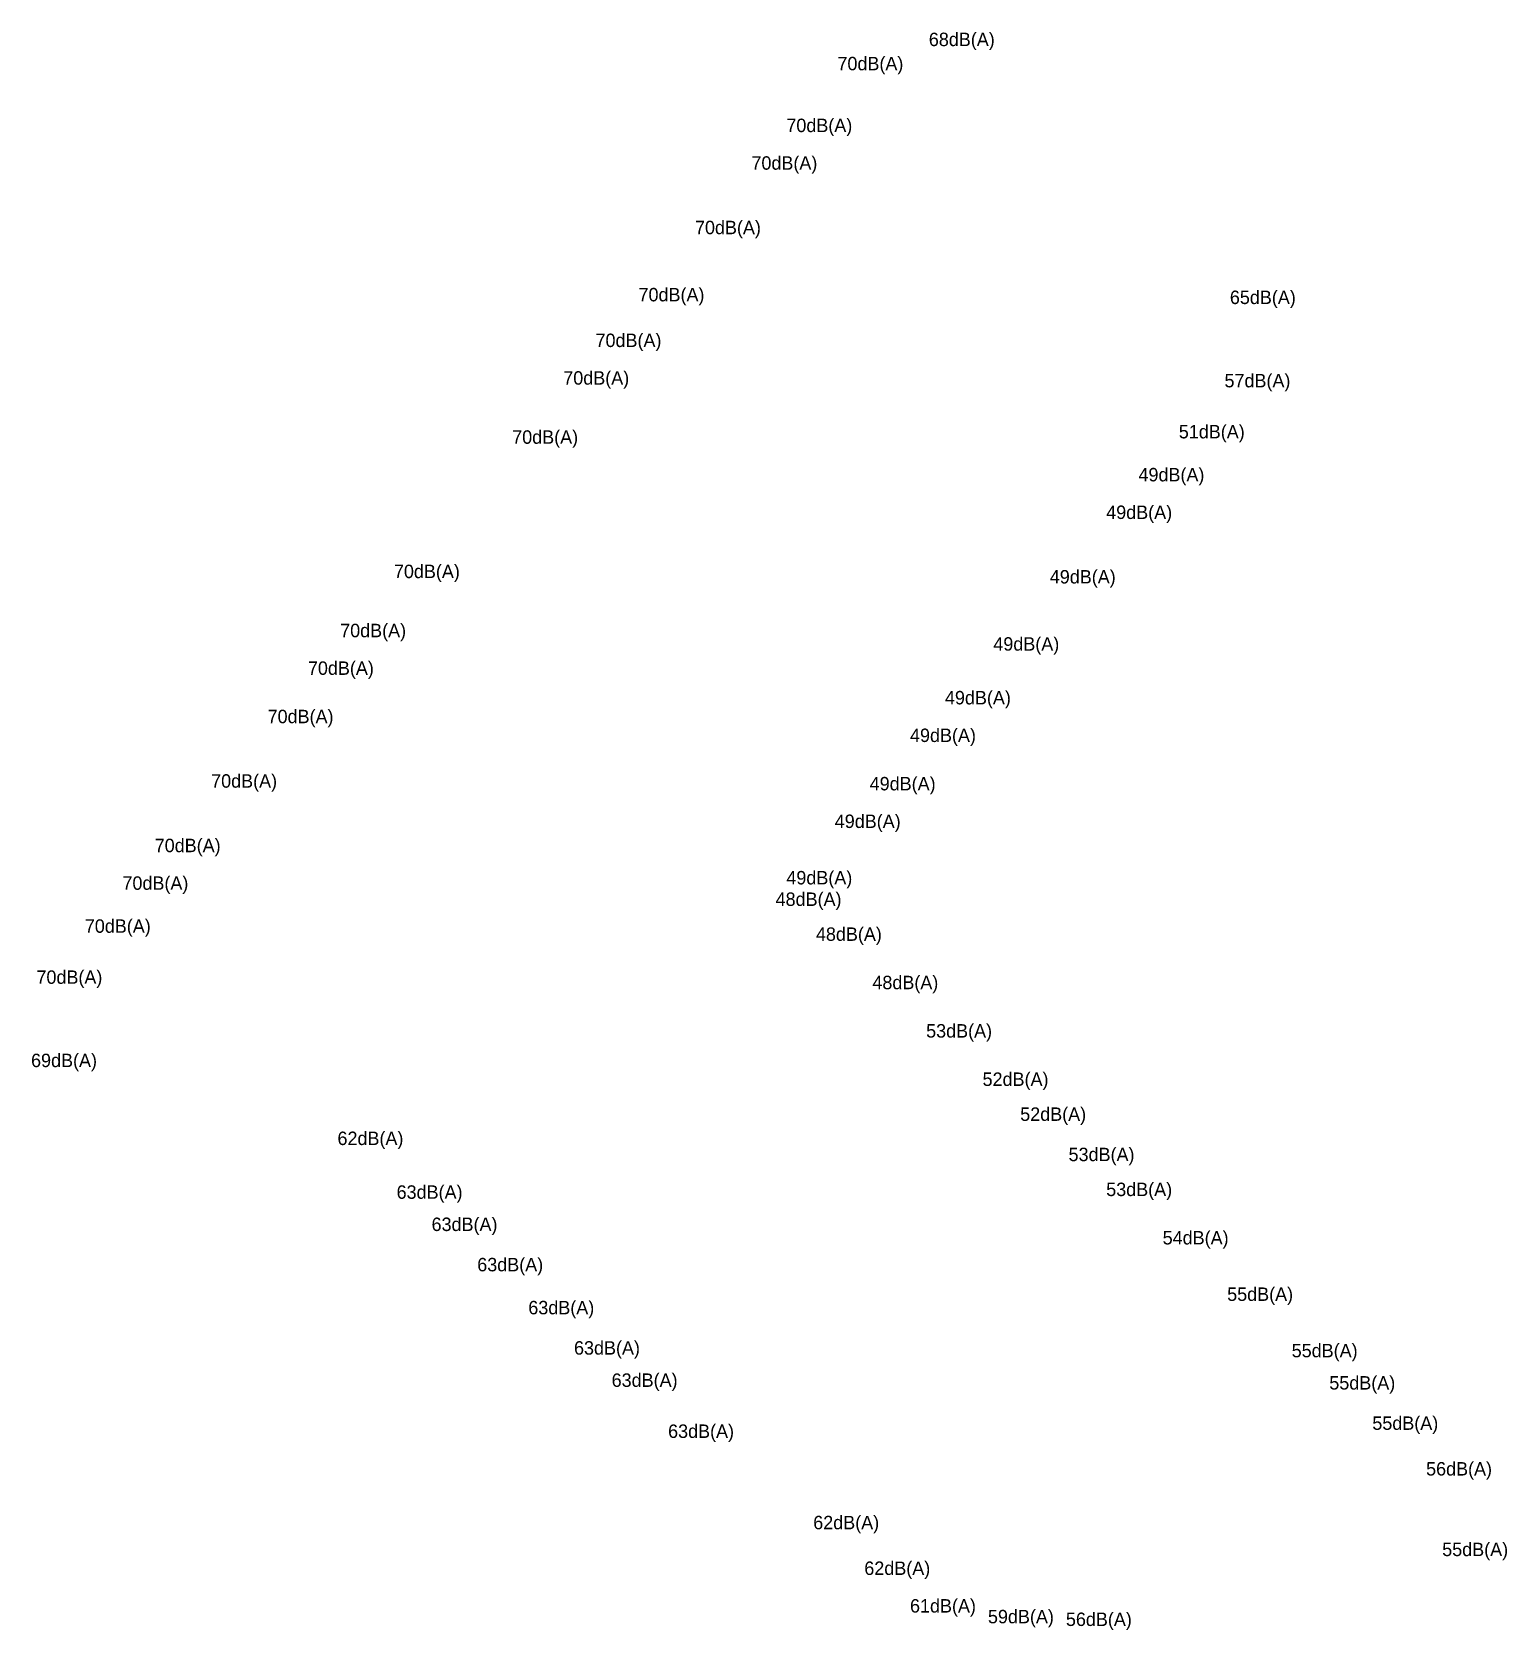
# Model space of a CAD drawing. Extents: x 846089 to 846361, y 827424 to 827644.
# Drawn here: x 846089.3 to 846144.2, y 827505.5 to 827565 of the extents above; entities that cross this region are included whole.
import ezdxf
from ezdxf.enums import TextEntityAlignment as Align

# ---------------------------------------------------------------- set-up
doc = ezdxf.new("R2010")
doc.units = 0
doc.layers.add('SPL_No_Exceedance', color=3, linetype='Continuous')
doc.styles.add('LiberationSerif', font='LiberationSerif-Regular.ttf')

msp = doc.modelspace()

# ---------------------------------------------------------------- texts
at = {"layer": 'SPL_No_Exceedance', "style": 'LiberationSerif'}
for s, p in [('68dB(A)', (846123.9, 827564.7)), ('70dB(A)', (846120.5, 827563.8)), ('70dB(A)', (846118.6, 827561.5)), ('70dB(A)', (846117.3, 827560.1)), ('70dB(A)', (846115.2, 827557.7)), ('70dB(A)', (846113.1, 827555.2)), ('65dB(A)', (846135.1, 827555.1)), ('70dB(A)', (846111.5, 827553.5)), ('70dB(A)', (846110.3, 827552.1)), ('57dB(A)', (846134.9, 827552)), ('51dB(A)', (846133.2, 827550.1)), ('70dB(A)', (846108.4, 827549.9)), ('49dB(A)', (846131.7, 827548.5)), ('49dB(A)', (846130.5, 827547.1)), ('70dB(A)', (846104, 827544.9)), ('49dB(A)', (846128.4, 827544.7)), ('70dB(A)', (846102, 827542.7)), ('49dB(A)', (846126.3, 827542.2)), ('70dB(A)', (846100.8, 827541.3)), ('49dB(A)', (846124.5, 827540.2)), ('70dB(A)', (846099.3, 827539.5)), ('49dB(A)', (846123.2, 827538.8)), ('70dB(A)', (846097.2, 827537.1)), ('49dB(A)', (846121.7, 827537)), ('49dB(A)', (846120.4, 827535.6)), ('70dB(A)', (846095.1, 827534.7)), ('49dB(A)', (846118.6, 827533.5)), ('70dB(A)', (846093.9, 827533.3)), ('48dB(A)', (846118.2, 827532.7)), ('70dB(A)', (846092.5, 827531.7)), ('48dB(A)', (846119.7, 827531.4)), ('70dB(A)', (846090.7, 827529.8)), ('48dB(A)', (846121.8, 827529.6)), ('53dB(A)', (846123.8, 827527.8)), ('69dB(A)', (846090.5, 827526.7)), ('52dB(A)', (846125.9, 827526)), ('52dB(A)', (846127.3, 827524.7)), ('62dB(A)', (846101.9, 827523.8)), ('53dB(A)', (846129.1, 827523.2)), ('63dB(A)', (846104.1, 827521.8)), ('53dB(A)', (846130.5, 827521.9)), ('63dB(A)', (846105.4, 827520.6)), ('54dB(A)', (846132.6, 827520.1)), ('63dB(A)', (846107.1, 827519.1)), ('55dB(A)', (846135, 827518)), ('63dB(A)', (846109, 827517.5)), ('63dB(A)', (846110.7, 827516)), ('55dB(A)', (846137.4, 827515.9)), ('63dB(A)', (846112.1, 827514.8)), ('55dB(A)', (846138.8, 827514.7)), ('63dB(A)', (846114.2, 827512.9)), ('55dB(A)', (846140.4, 827513.2)), ('56dB(A)', (846142.4, 827511.5)), ('62dB(A)', (846119.6, 827509.5)), ('55dB(A)', (846143, 827508.5)), ('62dB(A)', (846121.5, 827507.8)), ('61dB(A)', (846123.2, 827506.4)), ('59dB(A)', (846126.1, 827506)), ('56dB(A)', (846129, 827505.9))]:
    msp.add_text(s, height=0.5, dxfattribs=at).set_placement(p, align=Align.MIDDLE_CENTER)

doc.saveas('drawing.dxf')
